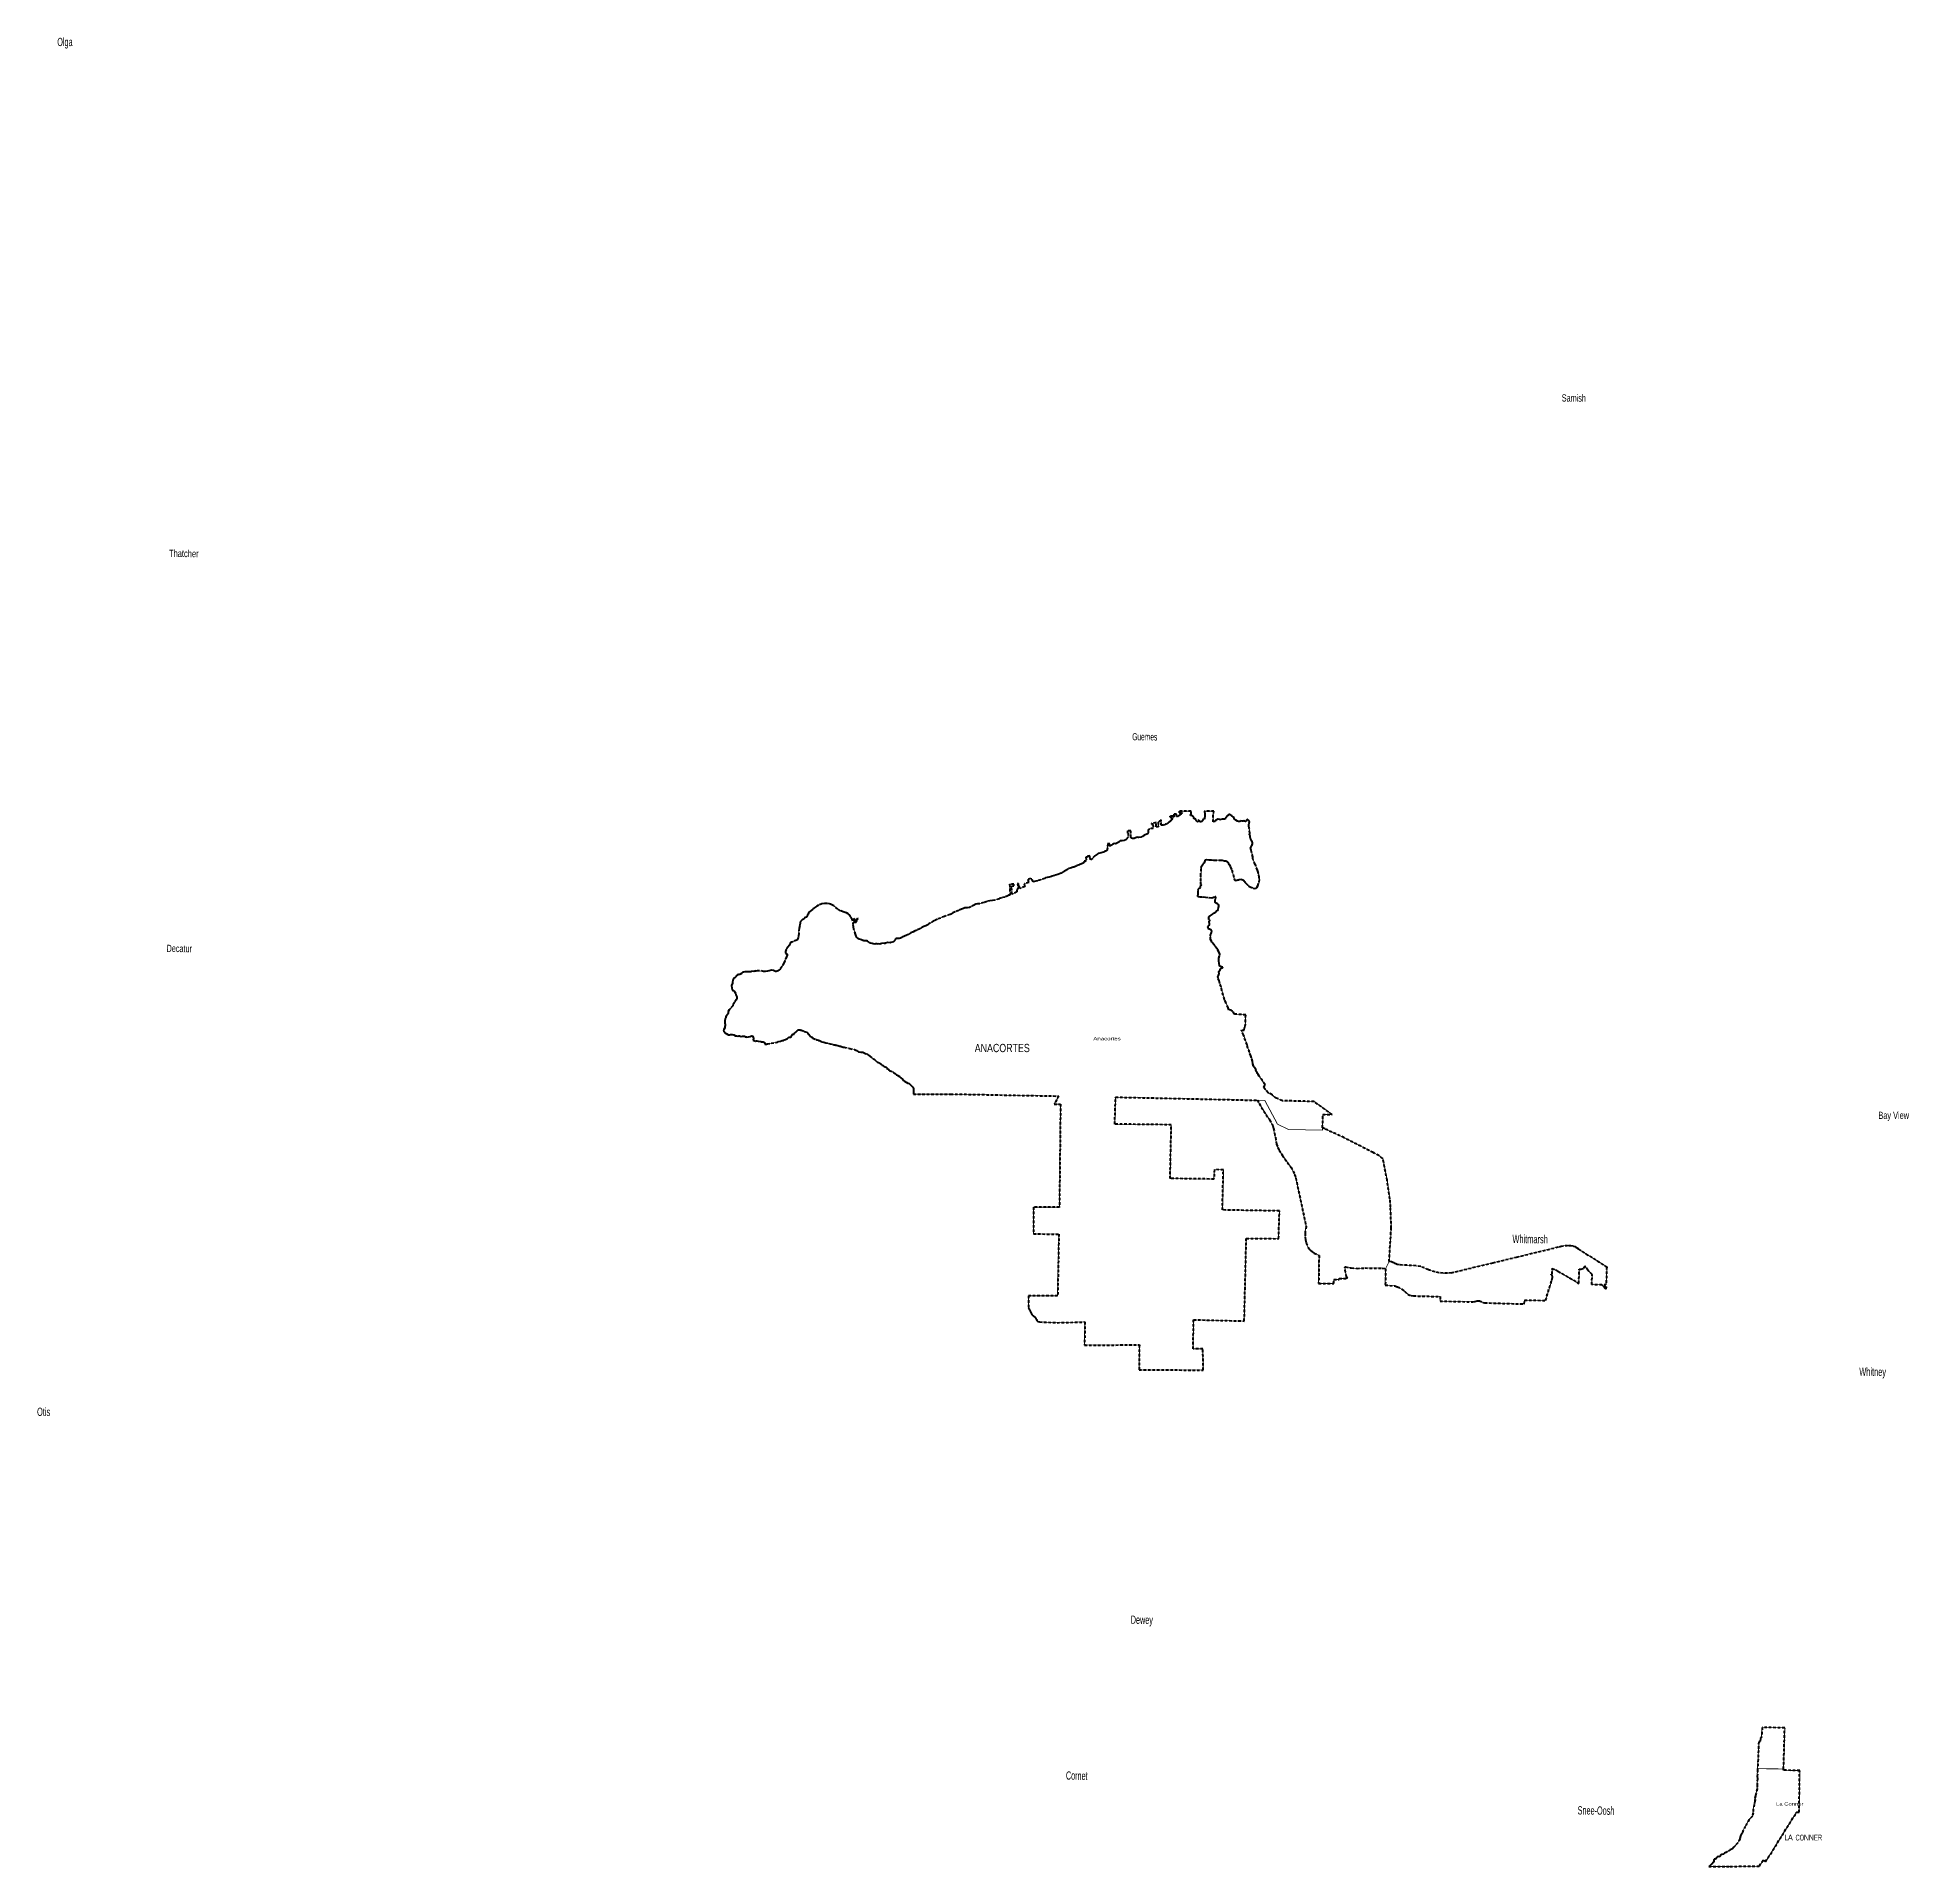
# Model space of a CAD drawing. Header units: feet. Extents: x -903180 to 1023491, y -707744 to 564635.
# Drawn here: x -449499 to -359016, y 328025 to 416564 of the extents above; entities that cross this region are included whole.
import ezdxf

# ---------------------------------------------------------------- set-up
doc = ezdxf.new("R2010")
doc.units = ezdxf.units.FT
doc.header["$LTSCALE"] = 80
doc.linetypes.add('SHORT_DASHED', pattern=[2.7, 1.5, -1.2])
doc.layers.add('13', color=7, linetype='SHORT_DASHED', lineweight=40)
doc.layers.add('58', color=7, linetype='Continuous', lineweight=13)
for name, color, linetype in [('14', 7, 'Continuous'), ('16', 7, 'Continuous'), ('36', 7, 'Continuous')]:
    doc.layers.add(name, color=color, linetype=linetype)

msp = doc.modelspace()

# ---------------------------------------------------------------- texts
at = {"layer": '14'}
for s, height, width, p in [('ANACORTES', 400, 0.8, (-404124.57, 367448.27)), ('L', 280, 0.75, (-364934.44, 329291.75)), ('A', 280, 0.85, (-364764.16, 329291.74)), ('C', 280, 0.6, (-364394.77, 329290.52)), ('O', 280, 0.6, (-364193.76, 329290.52)), ('N', 280, 0.75, (-363992.75, 329290.52)), ('N', 280, 0.75, (-363752.05, 329290.52)), ('E', 280, 0.65, (-363511.35, 329290.52)), ('R', 280, 0.65, (-363319.15, 329290.52))]:
    msp.add_text(s, height=height, dxfattribs=dict(at, width=width)).set_placement(p)
at = {"layer": '16'}
for s, height, width, p in [('Olga', 400, 0.6, (-448535.33, 416143.14)), ('Bay View', 350, 0.7, (-360382.75, 364215.16))]:
    msp.add_text(s, height=height, dxfattribs=dict(at, width=width)).set_placement(p)
for s, height, rotation, width, p in [('Samish', 350, 359.37, 0.6, (-375711.25, 398941.29)), ('Thatcher', 350, 359.37, 0.65, (-443131.79, 391417.23)), ('Guemes', 350, 359.37, 0.55, (-396505.21, 382544.68)), ('Decatur', 350, 359.37, 0.6, (-443247.31, 372296.75)), ('Whitmarsh', 400, 359.37, 0.65, (-378100.15, 358207.6)), ('Whitney', 400, 359.37, 0.65, (-361310.84, 351782.74)), ('Otis', 400, 359.37, 0.65, (-449517.44, 349842.49)), ('Dewey', 400, 359.37, 0.55, (-396576.38, 339778.59)), ('Cornet', 400, 358.739, 0.6, (-399713.91, 332238.03)), ('Snee-Oosh', 400, 359.37, 0.55, (-374943.93, 330550.43))]:
    msp.add_text(s, height=height, rotation=rotation, dxfattribs=dict(at, width=width)).set_placement(p)
at = {"layer": '36'}
for s, width, p in [('Anacortes', 1.4, (-398385.27, 368021.39)), ('La Conner', 1.35, (-365335.43, 330981.95))]:
    msp.add_text(s, height=157.5, dxfattribs=dict(at, width=width)).set_placement(p)

# ---------------------------------------------------------------- linework, layer by layer
at = {"layer": '13'}
for p, q in [((-393353.44, 378604.19), (-393361.28, 378612.48)), ((-390866.52, 378679.52), (-390918.81, 378707.83)), ((-396573.62, 377841.07), (-396575.04, 378154.55)), ((-401513.64, 375657.66), (-401737.5, 375587.02)), ((-393155.33, 375522.26), (-393156.55, 375550.57)), ((-412667.83, 372975.68), (-412682.47, 372943.66)), ((-408461.02, 372706.22), (-408461.95, 372705.5)), ((-392253.44, 371607.42), (-392274.48, 371648.4)), ((-416215.23, 368927.78), (-416218.11, 368893.54)), ((-412768.74, 368430.06), (-412772.57, 368438.24)), ((-407093.11, 365694.41), (-407083.88, 365581.11)), ((-374652.02, 356986.68), (-374587.96, 357102.37))]:
    msp.add_line(p, q, dxfattribs=at)
for points in [[(-393361.28, 378612.48), (-393388.76, 378639.5), (-393394.86, 378637.65), (-393413.88, 378678.57), (-393423.79, 378684.91), (-393423.1, 378709.12), (-393431.05, 378713.38), (-393426.85, 378719.32), (-393472.69, 378738.77), (-393508.87, 378743.8), (-393518.37, 378764.26), (-393518.03, 378776.37), (-393518.12, 378776.37), (-393520.93, 378815.25), (-393545.34, 378849.88), (-393578.38, 378866.74), (-393608.04, 378888.17), (-393627.44, 378902.84), (-393680.1, 378905.27), (-393681.44, 378952.84), (-393647.95, 378953.79), (-393652.56, 379117.34), (-394234.79, 379105.95), (-394234.31, 379038.88), (-394080.94, 379040.57), (-394097.47, 379012.18), (-394134.87, 378980.82), (-394197.11, 378933.91), (-394258.22, 378887), (-394303.46, 378849.26), (-394355.02, 378847.54), (-394357.51, 378961.62), (-394483.14, 378958.88), (-394480.34, 378830.37), (-394535.13, 378829.17), (-394536.06, 378871.68), (-394677.01, 378868.64), (-394676.18, 378830.65), (-394641.36, 378831.41), (-394640.57, 378794.95), (-394598.28, 378795.87), (-394597.69, 378768.67), (-394576.53, 378764.81), (-394568.13, 378738.66), (-394577.11, 378706.59), (-394613.39, 378653.37), (-394630.29, 378644.15), (-394663.67, 378627.9), (-394726.44, 378586.05), (-394764.91, 378544.78), (-394853.56, 378490.01), (-394865.59, 378492.36), (-394874, 378480.47), (-394894.33, 378474.98), (-394914.83, 378463.43), (-394915.12, 378453.34), (-394916.91, 378461.46), (-394931.24, 378453.77), (-394939.76, 378437.85), (-394945.58, 378446.09), (-394961.88, 378440.48), (-394965.69, 378448.67), (-395005.34, 378430.74), (-395050.76, 378425.95), (-395107.58, 378428.92), (-395094.13, 378686.5), (-395244.36, 378581.57), (-395236.64, 378355.14), (-395347.68, 378352.14), (-395347.05, 378374.34), (-395349.75, 378564.27), (-395573.14, 378511.86), (-395572.15, 378475.47), (-395499.75, 378467.42), (-395488.93, 378279.29), (-395658.83, 378263.76), (-395724.82, 378213.06), (-395736.7, 378078.06), (-395744.55, 378021.32), (-395799.51, 378004.95), (-395878.88, 377972.91), (-395932.37, 377936.01), (-396000.15, 377893.45), (-396006.2, 377893.62), (-396057.56, 377860.69), (-396065.74, 377856.87), (-396179.31, 377835.76), (-396208.48, 377840.02), (-396244.05, 377851.44), (-396301.95, 377844.31), (-396349.54, 377820.2), (-396410.77, 377796.01), (-396486.81, 377781.97), (-396542.62, 377805.53), (-396573.62, 377841.07)], [(-390918.81, 378707.83), (-390936.64, 378713.97), (-390953.42, 378691.63), (-390966.66, 378671.1), (-390990.67, 378639.09), (-391008.75, 378618.19), (-391030.93, 378618.8), (-391049.01, 378621.33), (-391064.4, 378648.01), (-391080.35, 378654.5), (-391117.67, 378619.17), (-391125.62, 378623.44), (-391174.05, 378622.76), (-391237.81, 378650.76), (-391242.13, 378640.79), (-391279.16, 378615.56), (-391309.68, 378606.29), (-391360.13, 378605.67), (-391408.06, 378623.15), (-391483.4, 378669.66), (-391499.35, 378676.16), (-391528.74, 378707.27), (-391538.82, 378707.55), (-391560.3, 378732.38), (-391569.41, 378766.97), (-391573.1, 378779.18), (-391602.19, 378820.38), (-391684.86, 378893.36), (-391798.56, 378955.01), (-391826.87, 378948.76), (-391856.18, 378909.65), (-391891.18, 378884.24), (-391986.84, 378780.22), (-391983.23, 378773.95), (-391991.1, 378774.17), (-391985.47, 378767.91), (-391995.27, 378764.15), (-392008.37, 378732.16), (-392002.73, 378723.87), (-392044.65, 378719.1), (-392066.83, 378725.67), (-392143.45, 378731.83), (-392206.94, 378706.76), (-392223.17, 378699.76), (-392274.89, 378706.88), (-392338.8, 378728.95), (-392354.98, 378731.48), (-392388.24, 378715.8), (-392405.11, 378694.44), (-392457.65, 378668.05), (-392496.84, 378640.82), (-392487.63, 378625.63), (-392488.22, 378609.96), (-392586.98, 378592.88), (-392580.42, 379036), (-392552.37, 379040.05), (-392550.85, 379114.6), (-392995.25, 379119.04), (-392997.39, 379115.06), (-393008.31, 379085.06), (-393002.33, 379082.89), (-392990.27, 379009.84), (-392985.31, 378971.33), (-392993.95, 378951.36), (-392990.29, 378866.43), (-392990.47, 378860.37), (-392999.03, 378771.74), (-392993.09, 378767.53), (-393007.38, 378761.87), (-393005.59, 378753.74), (-393024.42, 378730.03), (-393024.59, 378723.97), (-393044.92, 378718.48), (-393076.47, 378672.89), (-393072.6, 378666.72), (-393090.87, 378663.19), (-393103.53, 378643.33), (-393119.76, 378639.75), (-393128.34, 378621.8), (-393136.47, 378620), (-393151.32, 378594.16), (-393147.94, 378588.58), (-393198.57, 378587.8), (-393222.19, 378608.65), (-393216.09, 378610.51), (-393221.9, 378618.75), (-393241.54, 378637.46), (-393239.19, 378649.52), (-393260.85, 378668.3), (-393303.29, 378665.43), (-393299.95, 378641.09), (-393310.88, 378611.1), (-393333.46, 378597.58), (-393334.87, 378596.96), (-393353.44, 378604.19)], [(-393156.55, 375550.57), (-393186.67, 375555.45), (-393179.86, 375724.92), (-393173.47, 375950.95), (-393175.14, 375963.11), (-393180.45, 375989.51), (-393168.23, 376207.32), (-393153.98, 376354.36), (-393173.55, 376404.45), (-393138.85, 376461.01), (-393051.54, 376571.71), (-393008.53, 376611.88), (-392991.32, 376657.78), (-392959.16, 376755.68), (-392957, 376756.92), (-392914.26, 376769.88), (-392775.35, 376760), (-392763.25, 376759.67), (-392668.46, 376759.07), (-392572.15, 376740.25), (-392523.78, 376738.92), (-392271.4, 376746.1), (-392150.63, 376736.71), (-392038.32, 376713.41), (-391969.78, 376711.53), (-391902.51, 376665.24), (-391870.82, 376644.16), (-391844.26, 376584.86), (-391805.49, 376529.25), (-391738.53, 376400.17), (-391688.1, 376257.39), (-391609.56, 376039.1), (-391553.92, 375795.2), (-391547.88, 375795.04), (-391524.66, 375760.06), (-391437.76, 375765.74), (-391388.86, 375782.58), (-391352.47, 375785.61), (-391317.68, 375802.82), (-391218.46, 375816.25), (-391196.46, 375809.58), (-391152.51, 375794.23), (-391119.04, 375765.03), (-391080.38, 375705.4), (-391062.36, 375700.85), (-391049.05, 375672.21), (-390990.46, 375603.94), (-390868.4, 375497.57), (-390854.57, 375487.09), (-390795.19, 375447.07), (-390643.76, 375380.28), (-390561.28, 375371.94), (-390504.39, 375386.53), (-390477.44, 375412.05), (-390420.56, 375497.33), (-390360.98, 375677.46), (-390338.11, 375844.47), (-390354.05, 375872.79), (-390365.12, 375909.45), (-390382.21, 376089.68), (-390427.5, 376200), (-390439.84, 376262.96), (-390521.37, 376446.98), (-390541.44, 376522.26), (-390547.14, 376534.54), (-390639.68, 376757.25), (-390656.22, 376814.27), (-390667.93, 376899.41), (-390723.79, 377135.25), (-390741.15, 377234.69), (-390769.22, 377312.23), (-390757.83, 377358.36), (-390717.01, 377446.11), (-390702.67, 377453.79), (-390689.95, 377475.66), (-390678.39, 377527.85), (-390678.21, 377533.9), (-390672.75, 377584.26), (-390677.94, 377614.7), (-390697.58, 377633.42), (-390712.56, 377674.23), (-390732.03, 377699), (-390773.87, 377789.02), (-390786.27, 377849.96), (-390798.15, 377929.06), (-390819.41, 377961.96), (-390807.04, 378042.41), (-390834.34, 378289.57), (-390853.03, 378413.3), (-390851.32, 378473.84), (-390833.42, 378535.96), (-390830.59, 378580.04), (-390848.8, 378639.39), (-390850.64, 378649.6), (-390866.52, 378679.52)], [(-396575.04, 378154.55), (-396737.95, 378155.41), (-396738.51, 378049.44), (-396703.16, 378049.25), (-396703.32, 377855.12), (-396759.66, 377787.11), (-396764.1, 377773.1), (-396787.24, 377739.41), (-396814.01, 377719.94), (-396864.92, 377703.16), (-396883.35, 377693.57), (-396992.71, 377678.41), (-397077.72, 377668.63), (-397133.05, 377637.84), (-397157.88, 377616.3), (-397209.53, 377576.77), (-397238.95, 377570.54), (-397248.31, 377564.23), (-397256.6, 377553.76), (-397314.1, 377525.64), (-397345.16, 377552.34), (-397402.04, 377529.1), (-397440.54, 377519.67), (-397548.65, 377448.89), (-397587.5, 377417.29), (-397587.73, 377403.17), (-397596.12, 377487.88), (-397591.59, 377535.66), (-397681.67, 377544.19), (-397711.07, 377254.76), (-397717.57, 377226.64), (-397746.35, 377194.86), (-397837.72, 377160.11), (-397892.66, 377132.81), (-398002.19, 377098.36), (-398071.03, 377085.4), (-398156.28, 377054.58), (-398160.46, 377046.58), (-398266.35, 376987.87), (-398309.34, 376950.28), (-398426.36, 376827.23), (-398527.5, 376761.64), (-398532.16, 376860.08), (-398546.96, 376859.21), (-398552.29, 376947.69), (-398675.77, 376940.73), (-398672.7, 376888.62), (-398742.24, 376883.53), (-398731.59, 376697.86), (-398822.21, 376692.67), (-398823.12, 376628.24), (-398867.81, 376610.85), (-398884.2, 376594.99), (-398930.87, 376579.65), (-398939.14, 376567.69), (-399038.68, 376527.03), (-399055.05, 376513.19), (-399186.94, 376469.03), (-399241.91, 376439.71), (-399282.42, 376430.31), (-399315.06, 376408.68), (-399351.54, 376399.22), (-399361.6, 376401.4), (-399406.35, 376379.97), (-399438.69, 376376.49), (-399586.83, 376326.57), (-399597.14, 376312.62), (-399625.49, 376307.05), (-399629.71, 376295.02), (-399698.93, 376257.87), (-399715.4, 376237.99), (-399776.42, 376208.76), (-399813.29, 376175.1), (-399843.68, 376167.55), (-399939.52, 376106.65), (-400018.76, 376073.72), (-400107.95, 376049), (-400241.67, 376016.98), (-400268.23, 375997.27), (-400395.99, 375959.1), (-400412.2, 375955.34), (-400515.68, 375920.79), (-400627.01, 375900.48), (-400702.01, 375879.57), (-400738.69, 375858.01), (-400933.55, 375788.7), (-401075.6, 375740.68), (-401170.68, 375726.16), (-401225.55, 375702.89), (-401295.93, 375685.08), (-401354.73, 375828.14), (-401394.84, 375815.45), (-401408.79, 375859.54), (-401562.05, 375811.03), (-401513.64, 375657.66)], [(-401737.5, 375587.02), (-401697.67, 375460.79), (-401944.49, 375364.42), (-402010.2, 375603.22), (-402050.62, 375599.86), (-402004.99, 375425.66), (-402010.14, 375420.88), (-402028.57, 375401.37), (-402044.86, 375380.03), (-402058.83, 375357.1), (-402070.32, 375332.85), (-402079.22, 375307.52), (-402085.42, 375281.4), (-402088.86, 375254.78), (-402089.5, 375227.94), (-402087.32, 375201.18), (-402321.24, 375088.17), (-402346.83, 375484.51), (-402226.95, 375492.26), (-402233, 375585.9), (-402440.55, 375572.53), (-402410.04, 375061.16), (-402439.24, 375052.93), (-402483.45, 375040.48), (-402522.28, 375010.9), (-402664.41, 374956.83), (-402808.28, 374920.95), (-402934.09, 374878.7), (-402934.25, 374868.62), (-403147.14, 374807.68), (-403268.49, 374791.58), (-403387.75, 374779.48), (-403547.89, 374735.8), (-403685.93, 374685.7), (-403878.51, 374632.49), (-403989.61, 374626.29), (-404074.64, 374609.58), (-404143.89, 374570.41), (-404158.1, 374564.6), (-404316.88, 374480.57), (-404383.88, 374455.49), (-404479.03, 374436.92), (-404606.33, 374426.97), (-404669.2, 374407.87), (-404772.88, 374361.22), (-404918.99, 374311.25), (-405075.54, 374239.27), (-405191.39, 374188.79), (-405236.4, 374151.24), (-405285.11, 374133.91), (-405319.79, 374110.3), (-405583.61, 374019.96), (-405937.07, 373876.69), (-405953.31, 373870.92), (-406081.39, 373812.58), (-406093.73, 373798.67), (-406283.11, 373692.97), (-406338, 373667.68), (-406346.3, 373653.7), (-406403.18, 373630.46), (-406395.44, 373610.16), (-406497.1, 373563.47), (-406586.52, 373524.65), (-406627.03, 373515.25), (-406759.56, 373430.77), (-406785.96, 373421.13), (-406922.33, 373348.82), (-407034.02, 373306.33), (-407123.57, 373259.44), (-407143.87, 373251.72), (-407217.02, 373220.69), (-407339.31, 373146.11), (-407392.12, 373124.82), (-407404.2, 373127.04), (-407410.44, 373115.04), (-407522.35, 373058.45), (-407654.47, 373000.17), (-407721.76, 372956.94), (-407782.48, 372945.87), (-407909.52, 372952.05), (-407942, 372940.49), (-407950.49, 372914.41), (-407970.95, 372896.61), (-407983.13, 372892.79), (-407977.1, 372890.66), (-407985.57, 372866.61), (-408003.88, 372856.83), (-408006.17, 372840.74), (-408118.39, 372763.98), (-408183.19, 372750.96), (-408219.59, 372745.52), (-408328.45, 372753.4), (-408440, 372718.98), (-408452.3, 372707.09), (-408461.02, 372706.22)], [(-392274.48, 371648.4), (-392287.98, 371741.67), (-392312.03, 371889.77), (-392308.19, 371954.3), (-392309.17, 371990.68), (-392258.52, 372140.76), (-392263.03, 372195.41), (-392304.24, 372307.64), (-392354.47, 372385.77), (-392360.18, 372398.04), (-392402.47, 372471.92), (-392504.08, 372587.82), (-392552.48, 372659.85), (-392642.4, 372761.29), (-392669.08, 372816.56), (-392705.15, 372896.32), (-392716.59, 373062.25), (-392712.75, 373126.78), (-392686.56, 373196.75), (-392656.91, 373246.42), (-392647.36, 373298.68), (-392649.21, 373304.78), (-392658.43, 373335.33), (-392672.08, 373351.87), (-392696.05, 373360.61), (-392723.58, 373385.6), (-392763.66, 373394.79), (-392805.82, 373402.01), (-392813.66, 373410.3), (-392833.88, 373479.53), (-392840.58, 373528.19), (-392815.65, 373553.75), (-392813.23, 373567.83), (-392768.03, 373596.87), (-392755.2, 373622.78), (-392754.39, 373651.03), (-392754.16, 373659.1), (-392760.69, 373713.82), (-392780.39, 373730.52), (-392783.1, 373777.05), (-392772.56, 373792.91), (-392743.94, 373806.26), (-392747.46, 373824.53), (-392758.7, 373855.14), (-392786.59, 373868.03), (-392796.21, 373884.45), (-392790.63, 373938.84), (-392783.96, 373960.86), (-392789.89, 373965.07), (-392790.81, 374003.47), (-392721.2, 374039.93), (-392628.67, 374102), (-392564.29, 374166.88), (-392517.07, 374195.88), (-392508.73, 374205.74), (-392473.83, 374227), (-392423.74, 374286.21), (-392390.97, 374303.48), (-392372.83, 374302.98), (-392343.07, 374356.69), (-392324.2, 374453.13), (-392308.95, 374493.1), (-392303.21, 374553.53), (-392320.08, 374598.43), (-392381.72, 374630.42), (-392465.29, 374671.1), (-392488.45, 374708.1), (-392488.28, 374714.15), (-392494.08, 374865.8), (-392458.56, 374909.25), (-392449.81, 374933.24), (-392450.91, 374965.59), (-392479.01, 374970.4), (-392507.8, 374951), (-392568.74, 374936.52), (-392595.68, 374911.01), (-392654.31, 374906.56), (-392827.32, 374923.45), (-392952.3, 374926.9), (-393094.9, 374949.01), (-393223.96, 374950.55), (-393292.21, 374962.53), (-393326.08, 374977.6), (-393327.75, 374989.76), (-393311.84, 375124.65), (-393309.42, 375138.72), (-393303.06, 375292.05), (-393293.23, 375354.39), (-393249.81, 375391.56), (-393235.48, 375399.25), (-393235.25, 375407.32), (-393198.56, 375420.45), (-393190.1, 375434.36), (-393194.38, 375497.08), (-393155.33, 375522.26)], [(-408461.95, 372705.5), (-408472.65, 372705.14), (-408480.95, 372705.21), (-408488.66, 372706.23), (-408492.72, 372707.25), (-408504.78, 372705.96), (-408512.66, 372718.19), (-408646.18, 372698.26), (-408674.61, 372686.63), (-408694.76, 372689), (-408723.19, 372677.37), (-408805.72, 372690.87), (-408842.24, 372679.38), (-408858.24, 372687.71), (-408918.74, 372690.75), (-408947.18, 372679.13), (-409029.83, 372684.55), (-409055.93, 372693.06), (-409075.91, 372705.49), (-409097.98, 372713.94), (-409152.42, 372716.87), (-409178.36, 372735.46), (-409196.65, 372727.7), (-409260.3, 372785.24), (-409274.45, 372783.46), (-409314.32, 372814.38), (-409354.38, 372833.2), (-409441.04, 372840.72), (-409487.54, 372835.45), (-409523.59, 372852.19), (-409535.73, 372850.37), (-409543.67, 372858.57), (-409607.77, 372887.89), (-409712.24, 372917.88), (-409752.39, 372930.66), (-409786.34, 372953.41), (-409826, 372996.43), (-409859.27, 373061.53), (-409900.14, 373154.98), (-409974.91, 373400.25), (-410001.44, 373507.58), (-410013.13, 373659.02), (-410002.46, 373695.15), (-410000.28, 373705.2), (-409992.05, 373715.14), (-409991.69, 373737.31), (-409900.29, 373726.77), (-409767.63, 373895.18), (-409796.56, 373914.57), (-409901.75, 373783.57), (-409979.06, 373794.51), (-409924.19, 373881.1), (-409955.9, 373902.36), (-410029.25, 373798.45), (-410058.28, 373863.46), (-410146.87, 374002.09), (-410201.87, 374095.78), (-410251.63, 374138.97), (-410331.65, 374182.68), (-410401.98, 374202), (-410498.21, 374241.95), (-410626.61, 374288.47), (-410754.39, 374375.32), (-410945.7, 374525.76), (-411041.78, 374575.78), (-411099.77, 374609.01), (-411246.53, 374643.76), (-411371.59, 374647.88), (-411401.91, 374644.35), (-411533.32, 374630.43), (-411683.65, 374568.43), (-411775.26, 374519.55), (-411816.32, 374475.87), (-411873.33, 374444.57), (-411914.46, 374396.85), (-411949.08, 374377.27), (-411971.7, 374351.43), (-412039.18, 374296.11), (-412120.76, 374243.03), (-412170.34, 374171.26), (-412183.06, 374133.16), (-412216.15, 374083.3), (-412228.33, 374079.47), (-412276.25, 373985.49), (-412359.65, 373944.55), (-412365.97, 373928.51), (-412453.59, 373875.54), (-412457.79, 373865.53), (-412554.14, 373772.37), (-412577.33, 373710.24), (-412599.68, 373575.5), (-412624.03, 373440.8), (-412644.16, 373193.08), (-412656.7, 373040.03), (-412667.83, 372975.68)], [(-412682.47, 372943.66), (-412709.28, 372907.82), (-412760.37, 372868.34), (-412928.89, 372804.62), (-412975.74, 372777.18), (-412989.97, 372771.37), (-413020.55, 372751.72), (-413065.68, 372706.09), (-413109.54, 372614.06), (-413161.15, 372542.33), (-413249.9, 372418.79), (-413287.71, 372326.66), (-413288.48, 372278.28), (-413278.98, 372241.82), (-413209.14, 372192.25), (-413205.98, 372137.74), (-413231.51, 372055.49), (-413318.97, 371887.57), (-413323.23, 371873.52), (-413369.59, 371751.28), (-413454.76, 371599.46), (-413535.36, 371481.83), (-413607.17, 371408.41), (-413633.75, 371386.68), (-413731.28, 371345.97), (-413775.66, 371346.72), (-413873.81, 371392.73), (-413962.32, 371410.35), (-414098.07, 371376.34), (-414152.58, 371375.23), (-414245.77, 371352.6), (-414330.44, 371358.06), (-414348.63, 371356.35), (-414543.85, 371389.87), (-414620.56, 371389.14), (-414642.91, 371379.44), (-414697.47, 371374.3), (-414709.48, 371380.56), (-414731.9, 371366.82), (-414766.2, 371367.39), (-414824.87, 371358.29), (-414909.61, 371359.72), (-414945.04, 371336.35), (-415019.61, 371335), (-415138.93, 371331.6), (-415248.02, 371335), (-415326.43, 371326.48), (-415363.77, 371300.47), (-415421.38, 371257.54), (-415503.29, 371211.19), (-415539.9, 371200.02), (-415584.43, 371195.12), (-415619.08, 371181.89), (-415638, 371152.08), (-415669.28, 371112.52), (-415735.41, 371051.63), (-415768.25, 371030.27), (-415816.28, 370966.9), (-415833.33, 370930.99), (-415847.85, 370836.47), (-415857.25, 370784.21), (-415887.44, 370708.27), (-415891.72, 370698.28), (-415904.7, 370664.29), (-415887.03, 370564.89), (-415867.51, 370459.39), (-415855.67, 370448.99), (-415815.64, 370435.84), (-415750.57, 370375.6), (-415702.09, 370297.62), (-415683.26, 370244.63), (-415650.46, 370185.23), (-415636.07, 370116.21), (-415645.83, 370049.83), (-415675.76, 369983.97), (-415757.9, 369848.79), (-415831.47, 369733.58), (-415833.95, 369715.48), (-415842.58, 369693.49), (-415952.81, 369565.1), (-416013.04, 369498.01), (-416057.45, 369418.39), (-416067.57, 369337.88), (-416084.73, 369297.94), (-416099.11, 369288.22), (-416107.68, 369268.26), (-416120.71, 369232.24), (-416165.8, 369205.15), (-416169.15, 369152.73), (-416180.36, 369108.61), (-416203.47, 369072.86), (-416212.77, 369024.64), (-416214.93, 369018.63), (-416222.48, 368960.27), (-416215.23, 368927.78)], [(-381056.36, 356769.2), (-381247.39, 356749.82), (-381457.5, 356748.89), (-381662.41, 356769.2), (-381858.51, 356813.59), (-382162.77, 356918.26), (-382539.32, 357072.98), (-382764.1, 357111.1), (-383564.27, 357146.5), (-383675.09, 357169.21), (-383775.45, 357212.68), (-383826.81, 357245.71), (-383889.89, 357273.95), (-383957.08, 357296.09), (-384066.11, 357315.37), (-383963.31, 358932.62), (-383997.38, 359954.61), (-384024.29, 360349.33), (-384160.48, 361249.68), (-384366.01, 362297.44), (-384560.5, 362438.88), (-384844.64, 362584.79), (-385443.7, 362889.97), (-386251.49, 363308.97), (-387170.91, 363732.52), (-387287.09, 363789.83), (-387274.35, 364437.27), (-386830.44, 364431.41), (-387697.26, 365058.25), (-389233.35, 365094.11), (-389517.16, 365225.41), (-389690.84, 365328.43), (-389689.71, 365364.74), (-389703.71, 365369.21), (-389741.34, 365392.61), (-389882.35, 365467.69), (-389914.8, 365483.77), (-390136.53, 365732.07), (-390073.71, 365873.45), (-390353.74, 366289.4), (-390403.11, 366360.22), (-390413.07, 366364.56), (-390429.85, 366409.51), (-390441.64, 366419.98), (-390450.85, 366448.52), (-390485.72, 366496.06), (-390511.07, 366525.12), (-390503.9, 366561.23), (-390524.78, 366604.29), (-390592, 366715.43), (-390597.86, 366721.66), (-390631.97, 366764.26), (-390664.54, 366885.19), (-390685.24, 367010.3), (-390728.65, 367167.84), (-390764.23, 367265.31), (-390825.27, 367440.28), (-390899.02, 367650.25), (-390944.92, 367805.27), (-391023.68, 368015.2), (-391089.84, 368212.69), (-391112.74, 368277.69), (-391208.65, 368462.23), (-391196.25, 368513.64), (-391083.18, 368516.75), (-391063.2, 368678.81), (-391030.8, 368685.48), (-391005.06, 369248.09), (-391556.98, 369293.88), (-391647.31, 369436.86), (-391709.25, 369474.25), (-391799.64, 369488.63), (-391826.02, 369502.21), (-391861.97, 369599.19), (-391975.37, 369853.53), (-392028.72, 369996.15), (-392163.06, 370423.4), (-392197.8, 370606.2), (-392267.33, 370773.94), (-392293.09, 370899.06), (-392344.3, 371034.31), (-392364.83, 371093.45), (-392322.51, 371162.97), (-392313.36, 371201.09), (-392296.78, 371216.8), (-392288.09, 371238.78), (-392308.91, 371358.51), (-392250.24, 371435.66), (-392226.58, 371487.52), (-392197.51, 371517.01), (-392150.92, 371523.8), (-392134.5, 371533.46), (-392122.01, 371547.24), (-392109.63, 371557), (-392117.46, 371565.29)], [(-392117.46, 371565.29), (-392187.79, 371575.32), (-392227.59, 371594.59), (-392239.68, 371594.92), (-392253.44, 371607.42)], [(-416218.11, 368893.54), (-416220.85, 368865.34), (-416204.65, 368788.19), (-416213.49, 368758.13), (-416211.87, 368741.93), (-416229.4, 368687.87), (-416226.79, 368631.26), (-416265.21, 368549.48), (-416273.38, 368545.65), (-416278.94, 368485.23), (-416271.5, 368460.79), (-416191.01, 368371.89), (-416182.99, 368369.67), (-416163.28, 368350.98), (-416073.6, 368306.26), (-416041.74, 368289.29), (-415979.22, 368287.67), (-415960.75, 368299.31), (-415926.31, 368304.47), (-415890.06, 368301.52), (-415861.62, 368308.86), (-415785.44, 368288.71), (-415710.02, 368238.3), (-415655.62, 368234.88), (-415591.34, 368223.12), (-415548.47, 368242.2), (-415526.19, 368245.66), (-415524.33, 368239.55), (-415512.32, 368235.21), (-415486.56, 368216.37), (-415426.42, 368200.68), (-415363.53, 368213.18), (-415266.26, 368228.83), (-415242.47, 368212.07), (-415236.82, 368195.77), (-415215, 368181.07), (-415164.53, 368181.78), (-415152.58, 368175.41), (-415083.74, 368183.73), (-415000.65, 368197.73), (-414969.88, 368217.13), (-414915.06, 368229.84), (-414904.88, 368233.61), (-414890.76, 368233.25), (-414865.11, 368210.38), (-414856.3, 368159.68), (-414842.49, 368147.2), (-414830.69, 368134.78), (-414829.91, 368086.3), (-414851.31, 368038.4), (-414849.7, 368022.2), (-414735.92, 367972.81), (-414687.01, 367991.74), (-414672.93, 367989.36), (-414606.64, 367977.54), (-414479.68, 367970.21), (-414475.95, 367958.01), (-414448.12, 367941.14), (-414365.33, 367943.03), (-414358.88, 367943.78), (-414275.8, 367895.66), (-414286.97, 367853.54), (-414278.96, 367851.31), (-414279.31, 367837.19), (-414206.76, 367833.29), (-414163.78, 367856.41), (-413983.66, 367875.98), (-413975.49, 367879.81), (-413742.33, 367922.22), (-413675.4, 367934.63), (-413630.47, 367955.67), (-413533.05, 367977.38), (-413453.56, 368007.63), (-413380.85, 368009.78), (-413337.73, 368038.95), (-413284.93, 368051.72), (-413290.93, 368053.89), (-413274.33, 368071.63), (-413249.92, 368079.08), (-413184.61, 368107.67), (-413116.52, 368166.48), (-413033.41, 368180.49), (-412999.96, 368226.06), (-412999.82, 368232.11), (-412989.63, 368235.89), (-412995.57, 368240.08), (-412980.99, 368257.88), (-412982.6, 368274.07), (-412974.53, 368273.86), (-412949.35, 368311.57), (-412924.94, 368319.02), (-412868.37, 368321.59), (-412836.57, 368381.33), (-412787.04, 368424.48), (-412768.74, 368430.06)], [(-412772.57, 368438.24), (-412704.37, 368501.08), (-412698.11, 368508.99), (-412657.16, 368532.17), (-412578.49, 368530.12), (-412538.62, 368510.92), (-412504.48, 368503.98), (-412374.72, 368448.12), (-412310.43, 368436.36), (-412250.55, 368410.57), (-412236.84, 368394.07), (-412205.29, 368364.99), (-412182.37, 368313.92), (-412140.88, 368278.51), (-412048.4, 368185.26), (-411966.94, 368134.68), (-411957.06, 368126.36), (-411821.61, 368056.22), (-411811.42, 368059.99), (-411807.54, 368053.83), (-411793.32, 368057.5), (-411765.29, 368048.7), (-411729.14, 368041.71), (-411695.42, 368018.62), (-411645.2, 368009.24), (-411607.34, 367990.09), (-411583.55, 367973.32), (-411541.61, 367956.08), (-411531.58, 367953.8), (-411433.16, 367935.1), (-411427.31, 367926.87), (-411331.07, 367902.17), (-411184.55, 367870.1), (-411124.61, 367846.34), (-410975.82, 367824.31), (-410927.88, 367804.89), (-410879.52, 367801.62), (-410855.63, 367788.89), (-410827.44, 367786.14), (-410813.48, 367779.72), (-410759.23, 367770.23), (-410651.24, 367731.09), (-410594.77, 367729.63), (-410588.93, 367721.4), (-410492.83, 367690.65), (-410448.51, 367687.48), (-410173.59, 367625.83), (-409948.06, 367569.13), (-409841.22, 367521.49), (-409745.7, 367470.29), (-409633.07, 367445.49), (-409607.43, 367451.64), (-409546.97, 367448.05), (-409495.3, 367416.42), (-409363.47, 367362.53), (-409264.22, 367297.36), (-409204.99, 367245.34), (-409046.48, 367130.19), (-408998.68, 367104.72), (-408870.52, 366986.3), (-408820.97, 366950.69), (-408798.74, 366952.14), (-408768.74, 366941.27), (-408741.27, 366910.27), (-408669.7, 366868.03), (-408657.75, 366861.66), (-408604.37, 366817.88), (-408558.55, 366794.47), (-408513.19, 366752.92), (-408413.22, 366716), (-408383.69, 366686.96), (-408376.39, 366656.49), (-408296.63, 366618.08), (-408267.42, 366576.94), (-408243.67, 366558.15), (-408087.79, 366497.58), (-408056.19, 366470.5), (-408038.76, 366441.79), (-407983.12, 366408.04), (-407919.91, 366353.9), (-407862.09, 366326.15), (-407846.16, 366317.67), (-407766.67, 366269.16), (-407695.75, 366200.69), (-407606.79, 366127.72), (-407565.89, 366070.12), (-407516.44, 366030.47), (-407436.69, 365992.06), (-407371.21, 365947.96), (-407307.14, 365928.12), (-407240.16, 365863.8), (-407206.79, 365826.58), (-407119.71, 365759.72), (-407102.73, 365712.83), (-407093.11, 365694.41)], [(-407083.88, 365581.11), (-407094.11, 365496.57), (-407096.85, 365468.37), (-407094.21, 365413.79), (-407094.35, 365412.87), (-405289.84, 365421.09), (-400054.85, 365320.75), (-400278.82, 364934.64), (-399974.27, 364933.27), (-400027.23, 359947.11), (-401276.1, 359943.18), (-401279.68, 358646.8), (-400053.01, 358643.21), (-400112.16, 355656.09), (-401528.95, 355653.43), (-401525.36, 355063.69), (-401461.43, 354970.17), (-401436.86, 354904.93), (-401427.29, 354884.48), (-401386.74, 354812.77), (-401364.14, 354749.59), (-401326.5, 354722.37), (-401293.19, 354683.15), (-401170.58, 354585.07), (-401164.88, 354570.79), (-401169.54, 354546.69), (-401165.77, 354536.49), (-401139.85, 354523.7), (-401140.47, 354499.49), (-401123.4, 354456.65), (-401063.89, 354416.75), (-400989.17, 354389.72), (-400137.87, 354350.97), (-398793.37, 354387.04), (-398807.35, 353270.68), (-396157.56, 353274.18)], [(-396157.56, 353274.18), (-396168.3, 352067.31), (-393067.98, 352060.15), (-393079.65, 353084.42), (-393555.6, 353086.63), (-393530.27, 354496.72), (-391079.3, 354433.63), (-390978.45, 358433.91), (-389415, 358417.31), (-389374.73, 359760.87), (-392138.97, 359808.17), (-392091.54, 361753.7), (-392525.19, 361763.09), (-392547.55, 361304.71), (-394668.79, 361330.67), (-394609.93, 363931.82), (-397346.52, 363964.05), (-397307.84, 365269.04), (-390445.07, 365118.17), (-390359.48, 364956.52), (-389855.81, 364167.83), (-389729.74, 363947.1), (-389698.47, 363883.92), (-389674.16, 363818.33), (-389656.65, 363749.82), (-389529.95, 363099.06), (-389512.13, 362994.18), (-389458.11, 362827.5), (-389391.98, 362708.64), (-389235.4, 362451.66), (-388815.68, 361863.56), (-388711.97, 361688.84), (-388639.58, 361528.3), (-388584.02, 361359.6), (-388086.95, 359016.16), (-388124.07, 358782), (-388136.79, 358677.65), (-388136.79, 358488.34), (-388120.51, 358355.71), (-388078.84, 358209.78), (-387978.09, 357994.54), (-387884.24, 357870.15), (-387790.73, 357781.38), (-387688.48, 357717.14), (-387457.91, 357605.52), (-387477.98, 356255.99), (-386745.85, 356243.4), (-386740.94, 356441.59), (-386483.95, 356437.17), (-386483.15, 356492.16), (-386077.46, 356485.18), (-386123.75, 356575.78), (-386170.66, 356796), (-386205.49, 357059.71), (-386173.88, 357050.63), (-385898.27, 357001.88), (-385619.08, 356982.2), (-385225.09, 357001.74), (-384400.38, 356986.62), (-384233.84, 356966.34), (-384250.66, 356175.39), (-383797.11, 356129.44), (-383660.85, 356089.03), (-383448.63, 355974.65), (-383309.44, 355865.11), (-383145.83, 355717.59), (-382996.28, 355661.93), (-382890.72, 355649.42), (-381597.21, 355616.36), (-381601.63, 355399.38), (-380017.58, 355359.93), (-379918.82, 355371.75), (-379812.07, 355408.16), (-379770.16, 355412.64), (-379684.49, 355407.11), (-379530.7, 355334.86), (-379444.53, 355314.64), (-377521.29, 355256.95), (-377509.52, 355447.65), (-376491.53, 355428.7), (-376186.53, 356415.42), (-376159.5, 356534.68), (-376157.72, 356579.37), (-376177.38, 356629.74), (-376208.79, 356668.33), (-376229.57, 356679.41), (-376228.57, 356708.15), (-376178.58, 356707.22), (-376169.01, 356981.15), (-376018.18, 356913.23), (-375893.23, 356841.06), (-374885.38, 356256.54), (-374863.56, 356946.72), (-374780.55, 356947.53), (-374652.02, 356986.68)], [(-381056.36, 356769.2), (-379043.97, 357251.88), (-377894.48, 357528.9), (-377466.81, 357630.64), (-375842.9, 358026.26), (-375743.11, 358051.92), (-375545.09, 358090.36), (-375391.36, 358096.21), (-375276.14, 358088.39), (-375158.69, 358067.21), (-375140.21, 358063.4), (-375071.09, 358036.06), (-375021.99, 358015.91), (-374929.82, 357961.03), (-374903.3, 357911.88), (-373533.44, 357054.26), (-373561.89, 356177.12), (-373600.82, 356221.29), (-373649.21, 356172.87), (-373565.23, 356081.36), (-373572.6, 355975.16), (-373768.24, 356180.28), (-374259.3, 356193.54), (-374237.7, 356681.22), (-374454.23, 356891.31), (-374587.96, 357102.37)]]:
    msp.add_lwpolyline(points, dxfattribs=at)
msp.add_lwpolyline([(-368591.07, 328025.44), (-367564.87, 328034.05), (-366145.41, 328051.9), (-365964.85, 328340.36), (-365841.15, 328264.67), (-364344.26, 330656.11), (-364221, 330653.95), (-364192.18, 332678.88), (-364618.99, 332685.33), (-364973.83, 332691.01), (-364971.79, 332749.6), (-364919, 334742.95), (-366003, 334759.95), (-366034, 334294.95), (-366095.72, 334225.28), (-366102.02, 334061.99), (-366177, 334063.98), (-366192.91, 333651.59), (-366227.06, 332766.48), (-366232.99, 332709.74), (-366244.54, 332399.96), (-366242, 332277.95), (-366252, 331982.95), (-366256.55, 331812.88), (-366257, 331795.95), (-366330, 331454.95), (-366364, 331306.95), (-366348, 331260.95), (-366367, 331201.95), (-366392, 331036.95), (-366437, 330806.95), (-366451, 330626.95), (-366479, 330472.95), (-366634, 330300.95), (-366827, 329974.95), (-366945, 329739.95), (-366953, 329667.95), (-367006, 329615.95), (-367062, 329499.95), (-367088, 329362.95), (-367182, 329183.95), (-367381, 328960.95), (-367469, 328872.95), (-367553.46, 328835.18), (-367694.98, 328753.56), (-367771.23, 328706.64), (-367833.09, 328668.41), (-367886.58, 328635.79), (-367962.05, 328609.91), (-368001.04, 328588.94), (-368059.68, 328520.15), (-368082.49, 328500.69), (-368134.08, 328528.55), (-368146.75, 328510.79), (-368173.4, 328497.5), (-368188.2, 328475.77), (-368200.6, 328466.07), (-368228.44, 328414.47), (-368277.64, 328389.78), (-368283.75, 328387.96), (-368324.14, 328387.21), (-368355.63, 328347.84), (-368355.37, 328291.32), (-368369.09, 328239.27), (-368461.06, 328137.23), (-368546.19, 328058.12), (-368589.73, 328028.77)], close=True, dxfattribs=at)
at = {"layer": '58'}
for points in [[(-393647.95, 378953.79), (-393652.56, 379117.34), (-394234.79, 379105.95), (-394234.31, 379038.88), (-394080.94, 379040.57), (-394097.47, 379012.18), (-394134.87, 378980.82), (-394197.11, 378933.91), (-394258.22, 378887), (-394303.46, 378849.26), (-394355.02, 378847.54), (-394357.51, 378961.62), (-394483.14, 378958.88), (-394480.34, 378830.37), (-394535.13, 378829.17), (-394536.06, 378871.68), (-394677.01, 378868.64), (-394676.18, 378830.65), (-394641.36, 378831.41), (-394640.57, 378794.95), (-394598.28, 378795.87), (-394597.69, 378768.67), (-394576.53, 378764.81), (-394568.13, 378738.66), (-394577.11, 378706.59), (-394613.39, 378653.37), (-394630.29, 378644.15), (-394663.67, 378627.9), (-394726.44, 378586.05), (-394764.91, 378544.78), (-394853.56, 378490.01), (-394865.59, 378492.36), (-394874, 378480.47), (-394894.33, 378474.98), (-394914.83, 378463.43), (-394915.12, 378453.34), (-394916.91, 378461.46), (-394931.24, 378453.77), (-394939.76, 378437.85), (-394945.58, 378446.09), (-394961.88, 378440.48), (-394965.69, 378448.67), (-395005.34, 378430.74), (-395050.76, 378425.95), (-395107.58, 378428.92), (-395094.13, 378686.5), (-395244.36, 378581.57), (-395236.64, 378355.14), (-395347.68, 378352.14), (-395347.05, 378374.34), (-395349.75, 378564.27), (-395573.14, 378511.86), (-395572.15, 378475.47), (-395499.75, 378467.42), (-395488.93, 378279.29), (-395658.83, 378263.76), (-395724.82, 378213.06), (-395736.7, 378078.06), (-395744.55, 378021.32), (-395799.51, 378004.95), (-395878.88, 377972.91), (-395932.37, 377936.01), (-396000.15, 377893.45), (-396006.2, 377893.62), (-396057.56, 377860.69), (-396065.74, 377856.87), (-396179.31, 377835.76), (-396208.48, 377840.02), (-396244.05, 377851.44), (-396301.95, 377844.31), (-396349.54, 377820.2), (-396410.77, 377796.01), (-396486.81, 377781.97), (-396542.62, 377805.53), (-396573.62, 377841.07), (-396575.04, 378154.55), (-396737.95, 378155.41), (-396738.51, 378049.44), (-396703.16, 378049.25), (-396703.32, 377855.12), (-396759.66, 377787.11), (-396764.1, 377773.1), (-396787.24, 377739.41), (-396814.01, 377719.94), (-396864.92, 377703.16), (-396883.35, 377693.57), (-396992.71, 377678.41), (-397077.72, 377668.63), (-397133.05, 377637.84), (-397157.88, 377616.3), (-397209.53, 377576.77), (-397238.95, 377570.54), (-397248.31, 377564.23), (-397256.6, 377553.76), (-397314.1, 377525.64), (-397345.16, 377552.34), (-397402.04, 377529.1), (-397440.54, 377519.67), (-397548.65, 377448.89), (-397587.5, 377417.29), (-397587.73, 377403.17)], [(-391279.16, 378615.56), (-391309.68, 378606.29), (-391360.13, 378605.67), (-391408.06, 378623.15), (-391483.4, 378669.66), (-391499.35, 378676.16), (-391528.74, 378707.27), (-391538.82, 378707.55), (-391560.3, 378732.38), (-391569.41, 378766.97), (-391573.1, 378779.18), (-391602.19, 378820.38), (-391684.86, 378893.36), (-391798.56, 378955.01), (-391826.87, 378948.76), (-391856.18, 378909.65), (-391891.18, 378884.24), (-391986.84, 378780.22), (-391983.23, 378773.95), (-391991.1, 378774.17), (-391985.47, 378767.91), (-391995.27, 378764.15), (-392008.37, 378732.16), (-392002.73, 378723.87), (-392044.65, 378719.1), (-392066.83, 378725.67), (-392143.45, 378731.83), (-392206.94, 378706.76), (-392223.17, 378699.76), (-392274.89, 378706.88), (-392338.8, 378728.95), (-392354.98, 378731.48), (-392388.24, 378715.8), (-392405.11, 378694.44), (-392457.65, 378668.05), (-392496.84, 378640.82), (-392487.63, 378625.63), (-392488.22, 378609.96), (-392586.98, 378592.88), (-392580.42, 379036), (-392552.37, 379040.05), (-392550.85, 379114.6), (-392995.25, 379119.04), (-392997.39, 379115.06), (-393008.31, 379085.06), (-393002.33, 379082.89), (-392990.27, 379009.84), (-392985.31, 378971.33), (-392993.95, 378951.36), (-392990.29, 378866.43), (-392990.47, 378860.37), (-392999.03, 378771.74), (-392993.09, 378767.53), (-393007.38, 378761.87), (-393005.59, 378753.74), (-393024.42, 378730.03), (-393024.59, 378723.97), (-393044.92, 378718.48), (-393076.47, 378672.89), (-393072.6, 378666.72), (-393090.87, 378663.19), (-393103.53, 378643.33), (-393119.76, 378639.75), (-393128.34, 378621.8), (-393136.47, 378620), (-393151.32, 378594.16), (-393147.94, 378588.58), (-393198.57, 378587.8), (-393222.19, 378608.65), (-393216.09, 378610.51), (-393221.9, 378618.75), (-393241.54, 378637.46), (-393239.19, 378649.52), (-393260.85, 378668.3), (-393303.29, 378665.43), (-393299.95, 378641.09), (-393310.88, 378611.1), (-393333.46, 378597.58), (-393334.87, 378596.96), (-393353.44, 378604.19), (-393361.28, 378612.48), (-393388.76, 378639.5), (-393394.86, 378637.65), (-393413.88, 378678.57), (-393423.79, 378684.91), (-393423.1, 378709.12), (-393431.05, 378713.38), (-393426.85, 378719.32), (-393472.69, 378738.77), (-393508.87, 378743.8), (-393518.37, 378764.26), (-393518.03, 378776.37), (-393518.12, 378776.37), (-393520.93, 378815.25), (-393545.34, 378849.88), (-393578.38, 378866.74), (-393608.04, 378888.17), (-393627.44, 378902.84), (-393680.1, 378905.27), (-393681.44, 378952.84), (-393647.95, 378953.79)], [(-391688.1, 376257.39), (-391609.56, 376039.1), (-391553.92, 375795.2), (-391547.88, 375795.04), (-391524.66, 375760.06), (-391437.76, 375765.74), (-391388.86, 375782.58), (-391352.47, 375785.61), (-391317.68, 375802.82), (-391218.46, 375816.25), (-391196.46, 375809.58), (-391152.51, 375794.23), (-391119.04, 375765.03), (-391080.38, 375705.4), (-391062.36, 375700.85), (-391049.05, 375672.21), (-390990.46, 375603.94), (-390868.4, 375497.57), (-390854.57, 375487.09), (-390795.19, 375447.07), (-390643.76, 375380.28), (-390561.28, 375371.94), (-390504.39, 375386.53), (-390477.44, 375412.05), (-390420.56, 375497.33), (-390360.98, 375677.46), (-390338.11, 375844.47), (-390354.05, 375872.79), (-390365.12, 375909.45), (-390382.21, 376089.68), (-390427.5, 376200), (-390439.84, 376262.96), (-390521.37, 376446.98), (-390541.44, 376522.26), (-390547.14, 376534.54), (-390639.68, 376757.25), (-390656.22, 376814.27), (-390667.93, 376899.41), (-390723.79, 377135.25), (-390741.15, 377234.69), (-390769.22, 377312.23), (-390757.83, 377358.36), (-390717.01, 377446.11), (-390702.67, 377453.79), (-390689.95, 377475.66), (-390678.39, 377527.85), (-390678.21, 377533.9), (-390672.75, 377584.26), (-390677.94, 377614.7), (-390697.58, 377633.42), (-390712.56, 377674.23), (-390732.03, 377699), (-390773.87, 377789.02), (-390786.27, 377849.96), (-390798.15, 377929.06), (-390819.41, 377961.96), (-390807.04, 378042.41), (-390834.34, 378289.57), (-390853.03, 378413.3), (-390851.32, 378473.84), (-390833.42, 378535.96), (-390830.59, 378580.04), (-390848.8, 378639.39), (-390850.64, 378649.6), (-390866.52, 378679.52), (-390918.81, 378707.83), (-390936.64, 378713.97), (-390953.42, 378691.63), (-390966.66, 378671.1), (-390990.67, 378639.09), (-391008.75, 378618.19), (-391030.93, 378618.8), (-391049.01, 378621.33), (-391064.4, 378648.01), (-391080.35, 378654.5), (-391117.67, 378619.17), (-391125.62, 378623.44), (-391174.05, 378622.76), (-391237.81, 378650.76), (-391242.13, 378640.79), (-391279.16, 378615.56)], [(-397587.73, 377403.17), (-397596.12, 377487.88), (-397591.59, 377535.66), (-397681.67, 377544.19), (-397711.07, 377254.76), (-397717.57, 377226.64), (-397746.35, 377194.86), (-397837.72, 377160.11), (-397892.66, 377132.81), (-398002.19, 377098.36), (-398071.03, 377085.4), (-398156.28, 377054.58), (-398160.46, 377046.58), (-398266.35, 376987.87), (-398309.34, 376950.28), (-398426.36, 376827.23), (-398527.5, 376761.64), (-398532.16, 376860.08), (-398546.96, 376859.21), (-398552.29, 376947.69), (-398675.77, 376940.73), (-398672.7, 376888.62), (-398742.24, 376883.53), (-398731.59, 376697.86), (-398822.21, 376692.67), (-398823.12, 376628.24), (-398867.81, 376610.85), (-398884.2, 376594.99), (-398930.87, 376579.65), (-398939.14, 376567.69), (-399038.68, 376527.03), (-399055.05, 376513.19), (-399186.94, 376469.03), (-399241.91, 376439.71), (-399282.42, 376430.31), (-399315.06, 376408.68), (-399351.54, 376399.22), (-399361.6, 376401.4), (-399406.35, 376379.97), (-399438.69, 376376.49), (-399586.83, 376326.57), (-399597.14, 376312.62), (-399625.49, 376307.05), (-399629.71, 376295.02), (-399698.93, 376257.87), (-399715.4, 376237.99), (-399776.42, 376208.76), (-399813.29, 376175.1), (-399843.68, 376167.55), (-399939.52, 376106.65), (-400018.76, 376073.72), (-400107.95, 376049), (-400241.67, 376016.98), (-400268.23, 375997.27), (-400395.99, 375959.1), (-400412.2, 375955.34), (-400515.68, 375920.79), (-400627.01, 375900.48), (-400702.01, 375879.57), (-400738.69, 375858.01), (-400933.55, 375788.7), (-401075.6, 375740.68), (-401170.68, 375726.16), (-401225.55, 375702.89), (-401295.93, 375685.08), (-401354.73, 375828.14), (-401394.84, 375815.45), (-401408.79, 375859.54), (-401562.05, 375811.03), (-401513.64, 375657.66), (-401737.5, 375587.02), (-401697.67, 375460.79), (-401944.49, 375364.42), (-402010.2, 375603.22), (-402050.62, 375599.86), (-402004.99, 375425.66), (-402010.14, 375420.88), (-402028.57, 375401.37), (-402044.86, 375380.03), (-402058.83, 375357.1), (-402070.32, 375332.85), (-402079.22, 375307.52), (-402085.42, 375281.4), (-402088.86, 375254.78), (-402089.5, 375227.94), (-402087.32, 375201.18), (-402321.24, 375088.17), (-402346.83, 375484.51), (-402226.95, 375492.26), (-402233, 375585.9), (-402440.55, 375572.53), (-402410.04, 375061.16), (-402439.24, 375052.93), (-402483.45, 375040.48), (-402522.28, 375010.9), (-402664.41, 374956.83), (-402808.28, 374920.95), (-402934.09, 374878.7), (-402934.25, 374868.62), (-403147.14, 374807.68), (-403268.49, 374791.58)], [(-392723.58, 373385.6), (-392763.66, 373394.79), (-392805.82, 373402.01), (-392813.66, 373410.3), (-392833.88, 373479.53), (-392840.58, 373528.19), (-392815.65, 373553.75), (-392813.23, 373567.83), (-392768.03, 373596.87), (-392755.2, 373622.78), (-392754.39, 373651.03), (-392754.16, 373659.1), (-392760.69, 373713.82), (-392780.39, 373730.52), (-392783.1, 373777.05), (-392772.56, 373792.91), (-392743.94, 373806.26), (-392747.46, 373824.53), (-392758.7, 373855.14), (-392786.59, 373868.03), (-392796.21, 373884.45), (-392790.63, 373938.84), (-392783.96, 373960.86), (-392789.89, 373965.07), (-392790.81, 374003.47), (-392721.2, 374039.93), (-392628.67, 374102), (-392564.29, 374166.88), (-392517.07, 374195.88), (-392508.73, 374205.74), (-392473.83, 374227), (-392423.74, 374286.21), (-392390.97, 374303.48), (-392372.83, 374302.98), (-392343.07, 374356.69), (-392324.2, 374453.13), (-392308.95, 374493.1), (-392303.21, 374553.53), (-392320.08, 374598.43), (-392381.72, 374630.42), (-392465.29, 374671.1), (-392488.45, 374708.1), (-392488.28, 374714.15), (-392494.08, 374865.8), (-392458.56, 374909.25), (-392449.81, 374933.24), (-392450.91, 374965.59), (-392479.01, 374970.4), (-392507.8, 374951), (-392568.74, 374936.52), (-392595.68, 374911.01), (-392654.31, 374906.56), (-392827.32, 374923.45), (-392952.3, 374926.9), (-393094.9, 374949.01), (-393223.96, 374950.55), (-393292.21, 374962.53), (-393326.08, 374977.6), (-393327.75, 374989.76), (-393311.84, 375124.65), (-393309.42, 375138.72), (-393303.06, 375292.05), (-393293.23, 375354.39), (-393249.81, 375391.56), (-393235.48, 375399.25), (-393235.25, 375407.32), (-393198.56, 375420.45), (-393190.1, 375434.36), (-393194.38, 375497.08), (-393155.33, 375522.26), (-393156.55, 375550.57), (-393186.67, 375555.45), (-393179.86, 375724.92), (-393173.47, 375950.95), (-393175.14, 375963.11), (-393180.45, 375989.51), (-393168.23, 376207.32), (-393153.98, 376354.36), (-393173.55, 376404.45), (-393138.85, 376461.01), (-393051.54, 376571.71), (-393008.53, 376611.88), (-392991.32, 376657.78), (-392959.16, 376755.68), (-392957, 376756.92), (-392914.26, 376769.88), (-392775.35, 376760), (-392763.25, 376759.67), (-392668.46, 376759.07), (-392572.15, 376740.25), (-392523.78, 376738.92), (-392271.4, 376746.1), (-392150.63, 376736.71), (-392038.32, 376713.41), (-391969.78, 376711.53), (-391902.51, 376665.24), (-391870.82, 376644.16), (-391844.26, 376584.86), (-391805.49, 376529.25), (-391738.53, 376400.17), (-391688.1, 376257.39)], [(-409786.34, 372953.41), (-409826, 372996.43), (-409859.27, 373061.53), (-409900.14, 373154.98), (-409974.91, 373400.25), (-410001.44, 373507.58), (-410013.13, 373659.02), (-410002.46, 373695.15), (-410000.28, 373705.2), (-409992.05, 373715.14), (-409991.69, 373737.31), (-409900.29, 373726.77), (-409767.63, 373895.18), (-409796.56, 373914.57), (-409901.75, 373783.57), (-409979.06, 373794.51), (-409924.19, 373881.1), (-409955.9, 373902.36), (-410029.25, 373798.45), (-410058.28, 373863.46), (-410146.87, 374002.09), (-410201.87, 374095.78), (-410251.63, 374138.97), (-410331.65, 374182.68), (-410401.98, 374202), (-410498.21, 374241.95), (-410626.61, 374288.47), (-410754.39, 374375.32), (-410945.7, 374525.76), (-411041.78, 374575.78), (-411099.77, 374609.01), (-411246.53, 374643.76), (-411371.59, 374647.88), (-411401.91, 374644.35), (-411533.32, 374630.43), (-411683.65, 374568.43), (-411775.26, 374519.55), (-411816.32, 374475.87), (-411873.33, 374444.57), (-411914.46, 374396.85), (-411949.08, 374377.27), (-411971.7, 374351.43), (-412039.18, 374296.11), (-412120.76, 374243.03), (-412170.34, 374171.26), (-412183.06, 374133.16), (-412216.15, 374083.3), (-412228.33, 374079.47), (-412276.25, 373985.49), (-412359.65, 373944.55), (-412365.97, 373928.51), (-412453.59, 373875.54), (-412457.79, 373865.53), (-412554.14, 373772.37), (-412577.33, 373710.24), (-412599.68, 373575.5), (-412624.03, 373440.8), (-412644.16, 373193.08), (-412656.7, 373040.03), (-412667.83, 372975.68), (-412682.47, 372943.66), (-412709.28, 372907.82), (-412760.37, 372868.34), (-412928.89, 372804.62), (-412975.74, 372777.18), (-412989.97, 372771.37), (-413020.55, 372751.72), (-413065.68, 372706.09), (-413109.54, 372614.06), (-413161.15, 372542.33), (-413249.9, 372418.79), (-413287.71, 372326.66), (-413288.48, 372278.28), (-413278.98, 372241.82), (-413209.14, 372192.25), (-413205.98, 372137.74), (-413231.51, 372055.49), (-413318.97, 371887.57), (-413323.23, 371873.52), (-413369.59, 371751.28), (-413454.76, 371599.46), (-413535.36, 371481.83), (-413607.17, 371408.41), (-413633.75, 371386.68), (-413731.28, 371345.97), (-413775.66, 371346.72), (-413873.81, 371392.73), (-413962.32, 371410.35), (-414098.07, 371376.34), (-414152.58, 371375.23), (-414245.77, 371352.6), (-414330.44, 371358.06), (-414348.63, 371356.35), (-414543.85, 371389.87), (-414620.56, 371389.14), (-414642.91, 371379.44), (-414697.47, 371374.3), (-414709.48, 371380.56), (-414731.9, 371366.82), (-414766.2, 371367.39), (-414824.87, 371358.29)], [(-403268.49, 374791.58), (-403387.75, 374779.48), (-403547.89, 374735.8), (-403685.93, 374685.7), (-403878.51, 374632.49), (-403989.61, 374626.29), (-404074.64, 374609.58), (-404143.89, 374570.41), (-404158.1, 374564.6), (-404316.88, 374480.57), (-404383.88, 374455.49), (-404479.03, 374436.92), (-404606.33, 374426.97), (-404669.2, 374407.87), (-404772.88, 374361.22), (-404918.99, 374311.25), (-405075.54, 374239.27), (-405191.39, 374188.79), (-405236.4, 374151.24), (-405285.11, 374133.91), (-405319.79, 374110.3), (-405583.61, 374019.96), (-405937.07, 373876.69), (-405953.31, 373870.92), (-406081.39, 373812.58), (-406093.73, 373798.67), (-406283.11, 373692.97), (-406338, 373667.68), (-406346.3, 373653.7), (-406403.18, 373630.46), (-406395.44, 373610.16), (-406497.1, 373563.47), (-406586.52, 373524.65), (-406627.03, 373515.25), (-406759.56, 373430.77), (-406785.96, 373421.13), (-406922.33, 373348.82), (-407034.02, 373306.33), (-407123.57, 373259.44), (-407143.87, 373251.72), (-407217.02, 373220.69), (-407339.31, 373146.11), (-407392.12, 373124.82), (-407404.2, 373127.04), (-407410.44, 373115.04), (-407522.35, 373058.45), (-407654.47, 373000.17), (-407721.76, 372956.94), (-407782.48, 372945.87), (-407909.52, 372952.05), (-407942, 372940.49), (-407950.49, 372914.41), (-407970.95, 372896.61), (-407983.13, 372892.79), (-407977.1, 372890.66), (-407985.57, 372866.61), (-408003.88, 372856.83), (-408006.17, 372840.74), (-408118.39, 372763.98), (-408183.19, 372750.96), (-408219.59, 372745.52), (-408328.45, 372753.4), (-408440, 372718.98), (-408452.3, 372707.09), (-408461.02, 372706.22), (-408461.95, 372705.5), (-408472.65, 372705.14), (-408480.95, 372705.21), (-408488.66, 372706.23), (-408492.72, 372707.25), (-408504.78, 372705.96), (-408512.66, 372718.19), (-408646.18, 372698.26), (-408674.61, 372686.63), (-408694.76, 372689), (-408723.19, 372677.37), (-408805.72, 372690.87), (-408842.24, 372679.38), (-408858.24, 372687.71), (-408918.74, 372690.75), (-408947.18, 372679.13), (-409029.83, 372684.55), (-409055.93, 372693.06), (-409075.91, 372705.49), (-409097.98, 372713.94), (-409152.42, 372716.87), (-409178.36, 372735.46), (-409196.65, 372727.7), (-409260.3, 372785.24), (-409274.45, 372783.46), (-409314.32, 372814.38), (-409354.38, 372833.2), (-409441.04, 372840.72), (-409487.54, 372835.45), (-409523.59, 372852.19), (-409535.73, 372850.37), (-409543.67, 372858.57), (-409607.77, 372887.89), (-409712.24, 372917.88), (-409752.39, 372930.66), (-409786.34, 372953.41)], [(-388942.35, 363698.24), (-387292.16, 363664.59), (-387274.35, 364437.27), (-386830.44, 364431.41), (-387697.26, 365058.25), (-389233.35, 365094.11), (-389517.16, 365225.41), (-389690.84, 365328.43), (-389689.71, 365364.74), (-389703.71, 365369.21), (-389741.34, 365392.61), (-389882.35, 365467.69), (-389914.8, 365483.77), (-390136.53, 365732.07), (-390073.71, 365873.45), (-390353.74, 366289.4), (-390403.11, 366360.22), (-390413.07, 366364.56), (-390429.85, 366409.51), (-390441.64, 366419.98), (-390450.85, 366448.52), (-390485.72, 366496.06), (-390511.07, 366525.12), (-390503.9, 366561.23), (-390524.78, 366604.29), (-390592, 366715.43), (-390597.86, 366721.66), (-390631.97, 366764.26), (-390664.54, 366885.19), (-390685.24, 367010.3), (-390728.65, 367167.84), (-390764.23, 367265.31), (-390825.27, 367440.28), (-390899.02, 367650.25), (-390944.92, 367805.27), (-391023.68, 368015.2), (-391089.84, 368212.69), (-391112.74, 368277.69), (-391208.65, 368462.23), (-391196.25, 368513.64), (-391083.18, 368516.75), (-391063.2, 368678.81), (-391030.8, 368685.48), (-391005.06, 369248.09), (-391556.98, 369293.88), (-391647.31, 369436.86), (-391709.25, 369474.25), (-391799.64, 369488.63), (-391826.02, 369502.21), (-391861.97, 369599.19), (-391975.37, 369853.53), (-392028.72, 369996.15), (-392163.06, 370423.4), (-392197.8, 370606.2), (-392267.33, 370773.94), (-392293.09, 370899.06), (-392344.3, 371034.31), (-392364.83, 371093.45), (-392322.51, 371162.97), (-392313.36, 371201.09), (-392296.78, 371216.8), (-392288.09, 371238.78), (-392308.91, 371358.51), (-392250.24, 371435.66), (-392226.58, 371487.52), (-392197.51, 371517.01), (-392150.92, 371523.8), (-392134.5, 371533.46), (-392122.01, 371547.24), (-392109.63, 371557), (-392117.46, 371565.29), (-392187.79, 371575.32), (-392227.59, 371594.59), (-392239.68, 371594.92), (-392253.44, 371607.42), (-392274.48, 371648.4), (-392287.98, 371741.67), (-392312.03, 371889.77), (-392308.19, 371954.3), (-392309.17, 371990.68), (-392258.52, 372140.76), (-392263.03, 372195.41), (-392304.24, 372307.64), (-392354.47, 372385.77), (-392360.18, 372398.04), (-392402.47, 372471.92), (-392504.08, 372587.82), (-392552.48, 372659.85), (-392642.4, 372761.29), (-392669.08, 372816.56), (-392705.15, 372896.32), (-392716.59, 373062.25), (-392712.75, 373126.78), (-392686.56, 373196.75), (-392656.91, 373246.42), (-392647.36, 373298.68), (-392649.21, 373304.78), (-392658.43, 373335.33), (-392672.08, 373351.87), (-392696.05, 373360.61), (-392723.58, 373385.6)], [(-414824.87, 371358.29), (-414909.61, 371359.72), (-414945.04, 371336.35), (-415019.61, 371335), (-415138.93, 371331.6), (-415248.02, 371335), (-415326.43, 371326.48), (-415363.77, 371300.47), (-415421.38, 371257.54), (-415503.29, 371211.19), (-415539.9, 371200.02), (-415584.43, 371195.12), (-415619.08, 371181.89), (-415638, 371152.08), (-415669.28, 371112.52), (-415735.41, 371051.63), (-415768.25, 371030.27), (-415816.28, 370966.9), (-415833.33, 370930.99), (-415847.85, 370836.47), (-415857.25, 370784.21), (-415887.44, 370708.27), (-415891.72, 370698.28), (-415904.7, 370664.29), (-415887.03, 370564.89), (-415867.51, 370459.39), (-415855.67, 370448.99), (-415815.64, 370435.84), (-415750.57, 370375.6), (-415702.09, 370297.62), (-415683.26, 370244.63), (-415650.46, 370185.23), (-415636.07, 370116.21), (-415645.83, 370049.83), (-415675.76, 369983.97), (-415757.9, 369848.79), (-415831.47, 369733.58), (-415833.95, 369715.48), (-415842.58, 369693.49), (-415952.81, 369565.1), (-416013.04, 369498.01), (-416057.45, 369418.39), (-416067.57, 369337.88), (-416084.73, 369297.94), (-416099.11, 369288.22), (-416107.68, 369268.26), (-416120.71, 369232.24), (-416165.8, 369205.15), (-416169.15, 369152.73), (-416180.36, 369108.61), (-416203.47, 369072.86), (-416212.77, 369024.64), (-416214.93, 369018.63), (-416222.48, 368960.27), (-416215.23, 368927.78), (-416218.11, 368893.54), (-416220.85, 368865.34), (-416204.65, 368788.19), (-416213.49, 368758.13), (-416211.87, 368741.93), (-416229.4, 368687.87), (-416226.79, 368631.26), (-416265.21, 368549.48), (-416273.38, 368545.65), (-416278.94, 368485.23), (-416271.5, 368460.79), (-416191.01, 368371.89), (-416182.99, 368369.67), (-416163.28, 368350.98), (-416073.6, 368306.26), (-416041.74, 368289.29), (-415979.22, 368287.67), (-415960.75, 368299.31), (-415926.31, 368304.47), (-415890.06, 368301.52), (-415861.62, 368308.86), (-415785.44, 368288.71), (-415710.02, 368238.3), (-415655.62, 368234.88), (-415591.34, 368223.12), (-415548.47, 368242.2), (-415526.19, 368245.66), (-415524.33, 368239.55), (-415512.32, 368235.21), (-415486.56, 368216.37), (-415426.42, 368200.68), (-415363.53, 368213.18), (-415266.26, 368228.83), (-415242.47, 368212.07), (-415236.82, 368195.77), (-415215, 368181.07), (-415164.53, 368181.78), (-415152.58, 368175.41), (-415083.74, 368183.73), (-415000.65, 368197.73), (-414969.88, 368217.13), (-414915.06, 368229.84), (-414904.88, 368233.61), (-414890.76, 368233.25), (-414865.11, 368210.38), (-414856.3, 368159.68)], [(-414856.3, 368159.68), (-414842.49, 368147.2), (-414830.69, 368134.78), (-414829.91, 368086.3), (-414851.31, 368038.4), (-414849.7, 368022.2), (-414735.92, 367972.81), (-414687.01, 367991.74), (-414672.93, 367989.36), (-414606.64, 367977.54), (-414479.68, 367970.21), (-414475.95, 367958.01), (-414448.12, 367941.14), (-414365.33, 367943.03), (-414358.88, 367943.78), (-414275.8, 367895.66), (-414286.97, 367853.54), (-414278.96, 367851.31), (-414279.31, 367837.19), (-414206.76, 367833.29), (-414163.78, 367856.41), (-413983.66, 367875.98), (-413975.49, 367879.81), (-413742.33, 367922.22), (-413675.4, 367934.63), (-413630.47, 367955.67), (-413533.05, 367977.38), (-413453.56, 368007.63), (-413380.85, 368009.78), (-413337.73, 368038.95), (-413284.93, 368051.72), (-413290.93, 368053.89), (-413274.33, 368071.63), (-413249.92, 368079.08), (-413184.61, 368107.67), (-413116.52, 368166.48), (-413033.41, 368180.49), (-412999.96, 368226.06), (-412999.82, 368232.11), (-412989.63, 368235.89), (-412995.57, 368240.08), (-412980.99, 368257.88), (-412982.6, 368274.07), (-412974.53, 368273.86), (-412949.35, 368311.57), (-412924.94, 368319.02), (-412868.37, 368321.59), (-412836.57, 368381.33), (-412787.04, 368424.48), (-412768.74, 368430.06), (-412772.57, 368438.24), (-412704.37, 368501.08), (-412698.11, 368508.99), (-412657.16, 368532.17), (-412578.49, 368530.12), (-412538.62, 368510.92), (-412504.48, 368503.98), (-412374.72, 368448.12), (-412310.43, 368436.36), (-412250.55, 368410.57), (-412236.84, 368394.07), (-412205.29, 368364.99), (-412182.37, 368313.92), (-412140.88, 368278.51), (-412048.4, 368185.26), (-411966.94, 368134.68), (-411957.06, 368126.36), (-411821.61, 368056.22), (-411811.42, 368059.99), (-411807.54, 368053.83), (-411793.32, 368057.5), (-411765.29, 368048.7), (-411729.14, 368041.71), (-411695.42, 368018.62), (-411645.2, 368009.24), (-411607.34, 367990.09), (-411583.55, 367973.32), (-411541.61, 367956.08), (-411531.58, 367953.8), (-411433.16, 367935.1), (-411427.31, 367926.87), (-411331.07, 367902.17), (-411184.55, 367870.1), (-411124.61, 367846.34), (-410975.82, 367824.31), (-410927.88, 367804.89), (-410879.52, 367801.62), (-410855.63, 367788.89), (-410827.44, 367786.14), (-410813.48, 367779.72), (-410759.23, 367770.23), (-410651.24, 367731.09), (-410594.77, 367729.63), (-410588.93, 367721.4), (-410492.83, 367690.65), (-410448.51, 367687.48), (-410173.59, 367625.83), (-409948.06, 367569.13), (-409841.22, 367521.49), (-409745.7, 367470.29), (-409633.07, 367445.49)], [(-409633.07, 367445.49), (-409607.43, 367451.64), (-409546.97, 367448.05), (-409495.3, 367416.42), (-409363.47, 367362.53), (-409264.22, 367297.36), (-409204.99, 367245.34), (-409046.48, 367130.19), (-408998.68, 367104.72), (-408870.52, 366986.3), (-408820.97, 366950.69), (-408798.74, 366952.14), (-408768.74, 366941.27), (-408741.27, 366910.27), (-408669.7, 366868.03), (-408657.75, 366861.66), (-408604.37, 366817.88), (-408558.55, 366794.47), (-408513.19, 366752.92), (-408413.22, 366716), (-408383.69, 366686.96), (-408376.39, 366656.49), (-408296.63, 366618.08), (-408267.42, 366576.94), (-408243.67, 366558.15), (-408087.79, 366497.58), (-408056.19, 366470.5), (-408038.76, 366441.79), (-407983.12, 366408.04), (-407919.91, 366353.9), (-407862.09, 366326.15), (-407846.16, 366317.67), (-407766.67, 366269.16), (-407695.75, 366200.69), (-407606.79, 366127.72), (-407565.89, 366070.12), (-407516.44, 366030.47), (-407436.69, 365992.06), (-407371.21, 365947.96), (-407307.14, 365928.12), (-407240.16, 365863.8), (-407206.79, 365826.58), (-407119.71, 365759.72), (-407102.73, 365712.83), (-407093.11, 365694.41), (-407083.88, 365581.11), (-407094.11, 365496.57), (-407096.85, 365468.37), (-407094.21, 365413.79), (-407094.35, 365412.87), (-405289.84, 365421.09), (-400054.85, 365320.75), (-400278.82, 364934.64), (-399974.27, 364933.27), (-400027.23, 359947.11), (-401276.1, 359943.18), (-401279.68, 358646.8), (-400053.01, 358643.21), (-400112.16, 355656.09), (-401528.95, 355653.43), (-401525.36, 355063.69), (-401461.43, 354970.17), (-401436.86, 354904.93), (-401427.29, 354884.48), (-401386.74, 354812.77), (-401364.14, 354749.59), (-401326.5, 354722.37), (-401293.19, 354683.15), (-401170.58, 354585.07), (-401164.88, 354570.79), (-401169.54, 354546.69), (-401165.77, 354536.49), (-401139.85, 354523.7), (-401140.47, 354499.49), (-401123.4, 354456.65), (-401063.89, 354416.75), (-400989.17, 354389.72), (-400137.87, 354350.97), (-398793.37, 354387.04), (-398807.35, 353270.68), (-396157.56, 353274.18), (-396168.3, 352067.31), (-393067.98, 352060.15), (-393079.65, 353084.42), (-393555.6, 353086.63), (-393530.27, 354496.72), (-391079.3, 354433.63), (-390978.45, 358433.91), (-389415, 358417.31), (-389374.73, 359760.87), (-392138.97, 359808.17), (-392091.54, 361753.7), (-392525.19, 361763.09), (-392547.55, 361304.71), (-394668.79, 361330.67), (-394609.93, 363931.82), (-397346.52, 363964.05), (-397307.84, 365269.04), (-390082.32, 365111.36), (-389474.28, 363961.06), (-388942.35, 363698.24)]]:
    msp.add_lwpolyline(points, dxfattribs=at)
for points in [[(-386251.49, 363308.97), (-386251.49, 363308.97), (-385443.7, 362889.97), (-384844.64, 362584.79), (-384560.5, 362438.88), (-384366.01, 362297.44), (-384160.48, 361249.68), (-384024.29, 360349.33), (-383997.38, 359954.61), (-383963.31, 358932.62), (-384066.11, 357315.37), (-384233.84, 356966.34), (-384400.38, 356986.62), (-385225.09, 357001.74), (-385619.08, 356982.2), (-385619.08, 356982.2), (-385898.27, 357001.88), (-386205.49, 357059.71), (-386170.66, 356796), (-386123.75, 356575.78), (-386077.46, 356485.18), (-386483.15, 356492.16), (-386483.95, 356437.17), (-386740.94, 356441.59), (-386745.85, 356243.4), (-387477.98, 356255.99), (-387457.91, 357605.52), (-387688.48, 357717.14), (-387790.73, 357781.38), (-387884.24, 357870.15), (-387978.09, 357994.54), (-388078.84, 358209.78), (-388078.84, 358209.78), (-388120.51, 358355.71), (-388136.79, 358488.34), (-388136.79, 358677.65), (-388124.07, 358782), (-388086.95, 359016.16), (-388584.02, 361359.6), (-388584.02, 361359.6), (-388639.58, 361528.3), (-388711.97, 361688.84), (-388815.68, 361863.56), (-389235.4, 362451.66), (-389391.98, 362708.64), (-389458.11, 362827.5), (-389512.13, 362994.18), (-389529.95, 363099.06), (-389674.16, 363818.33), (-389698.47, 363883.92), (-389729.74, 363947.1), (-389855.81, 364167.83), (-390359.48, 364956.52), (-390445.07, 365118.17), (-390082.32, 365111.36), (-389474.28, 363961.06), (-388942.35, 363698.24), (-387292.16, 363664.59), (-387287.09, 363789.83), (-387170.91, 363732.52)], [(-380017.58, 355359.93), (-381601.63, 355399.38), (-381597.21, 355616.36), (-382890.72, 355649.42), (-382996.28, 355661.93), (-383145.83, 355717.59), (-383309.44, 355865.11), (-383448.63, 355974.65), (-383660.85, 356089.03), (-383797.11, 356129.44), (-384250.66, 356175.39), (-384233.84, 356966.34), (-384066.11, 357315.37), (-383957.08, 357296.09), (-383826.81, 357245.71), (-383775.45, 357212.68), (-383675.09, 357169.21), (-383564.27, 357146.5), (-382764.1, 357111.1), (-382539.32, 357072.98), (-382539.32, 357072.98), (-382162.77, 356918.26), (-381858.51, 356813.59), (-381662.41, 356769.2), (-381457.5, 356748.89), (-381247.39, 356749.82), (-381056.36, 356769.2), (-379043.97, 357251.88), (-377894.48, 357528.9), (-377466.81, 357630.64), (-377466.81, 357630.64), (-375842.9, 358026.26), (-375545.09, 358090.36), (-375391.36, 358096.21), (-375276.14, 358088.39), (-375158.69, 358067.21), (-375071.09, 358036.06), (-375021.99, 358015.91), (-374929.82, 357961.03), (-374903.3, 357911.88), (-373533.44, 357054.26), (-373533.44, 357054.26), (-373561.89, 356177.12), (-373600.82, 356221.29), (-373649.21, 356172.87), (-373565.23, 356081.36), (-373572.6, 355975.16), (-373768.24, 356180.28), (-374259.3, 356193.54), (-374237.7, 356681.22), (-374454.23, 356891.31), (-374587.96, 357102.37), (-374652.02, 356986.68), (-374780.55, 356947.53), (-374863.56, 356946.72), (-374885.38, 356256.54), (-376018.18, 356913.23), (-376169.01, 356981.15), (-376178.58, 356707.22), (-376228.57, 356708.15), (-376229.57, 356679.41), (-376208.79, 356668.33), (-376177.38, 356629.74), (-376157.72, 356579.37), (-376159.5, 356534.68), (-376186.53, 356415.42), (-376491.53, 355428.7), (-377509.52, 355447.65), (-377521.29, 355256.95), (-377521.29, 355256.95), (-379444.53, 355314.64), (-379530.7, 355334.86), (-379684.49, 355407.11), (-379684.49, 355407.11), (-379770.16, 355412.64), (-379812.07, 355408.16), (-379918.82, 355371.75)], [(-364970.91, 332749.22), (-366227.06, 332766.48), (-366192.91, 333651.59), (-366177, 334063.98), (-366102.02, 334061.99), (-366095.72, 334225.28), (-366034, 334294.95), (-366003, 334759.95), (-364919, 334742.95)], [(-368591.07, 328025.44), (-367564.87, 328034.05), (-366145.41, 328051.9), (-365964.85, 328340.36), (-365841.15, 328264.67), (-364344.26, 330656.11), (-364221, 330653.95), (-364192.18, 332678.88), (-364618.99, 332685.33), (-364973.83, 332691.01), (-364970.91, 332749.22), (-365229.39, 332753.6), (-365791.81, 332760.01), (-366227.06, 332766.48), (-366232.99, 332709.74), (-366244.54, 332399.96), (-366242, 332277.95), (-366252, 331982.95), (-366256.55, 331812.88), (-366257, 331795.95), (-366330, 331454.95), (-366364, 331306.95), (-366348, 331260.95), (-366367, 331201.95), (-366392, 331036.95), (-366437, 330806.95), (-366451, 330626.95), (-366479, 330472.95), (-366634, 330300.95), (-366827, 329974.95), (-366945, 329739.95), (-366953, 329667.95), (-367006, 329615.95), (-367062, 329499.95), (-367088, 329362.95), (-367182, 329183.95), (-367381, 328960.95), (-367469, 328872.95), (-367553.46, 328835.18), (-367694.98, 328753.56), (-367771.23, 328706.64), (-367833.09, 328668.41), (-367886.58, 328635.79), (-367962.05, 328609.91), (-368001.04, 328588.94), (-368059.68, 328520.15), (-368082.49, 328500.69), (-368134.08, 328528.55), (-368146.75, 328510.79), (-368173.4, 328497.5), (-368188.2, 328475.77), (-368200.6, 328466.07), (-368228.44, 328414.47), (-368277.64, 328389.78), (-368283.75, 328387.96), (-368324.14, 328387.21), (-368355.63, 328347.84), (-368355.37, 328291.32), (-368369.09, 328239.27), (-368461.06, 328137.23), (-368546.19, 328058.12), (-368589.73, 328028.77)]]:
    msp.add_lwpolyline(points, close=True, dxfattribs=at)

msp.set_redraw_order([(e.dxf.handle, doc.entitydb.next_handle()) for e in msp.query("TEXT MTEXT ATTDEF DIMENSION ARC_DIMENSION")])  # texts and dimensions are drawn at this point

doc.saveas('drawing.dxf')
